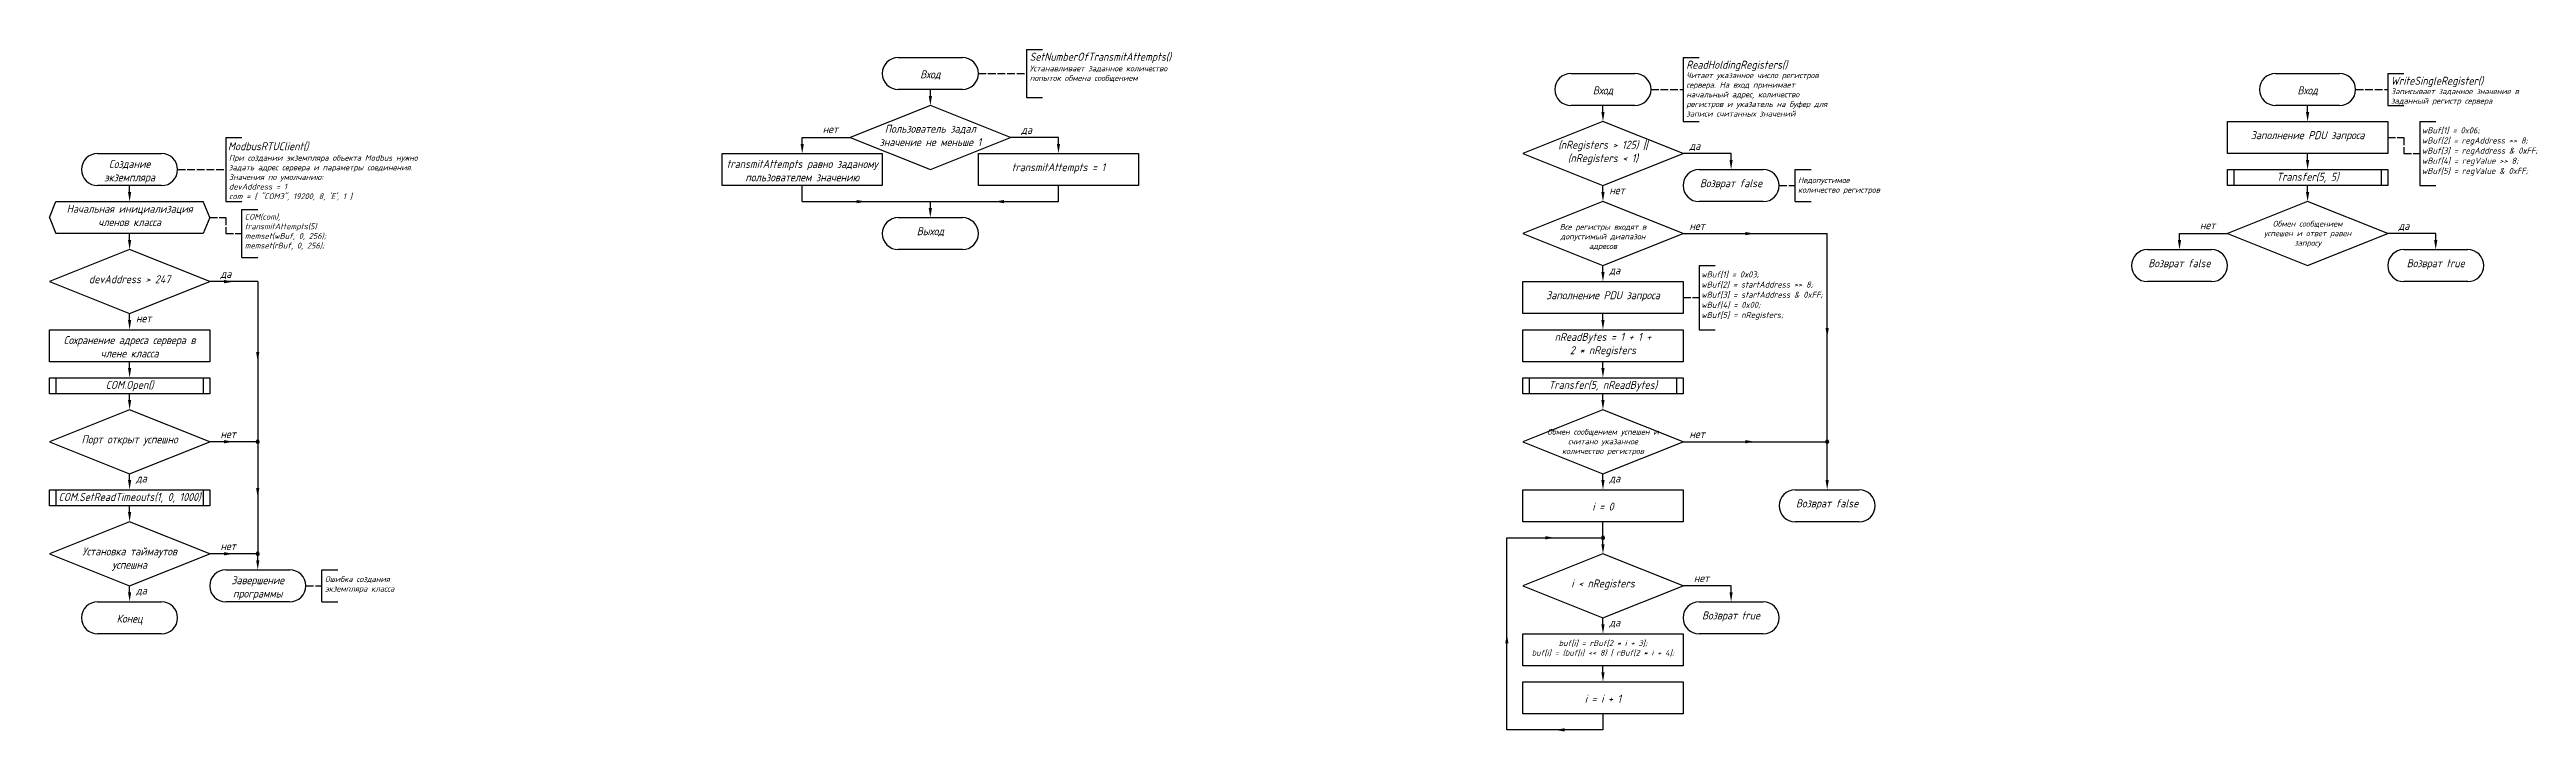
# Model space of a CAD drawing. Header units: millimetres. Extents: x -10 to 7940, y -346 to 297.
# Drawn here: x 3795 to 4568, y 60 to 272 of the extents above; entities that cross this region are included whole.
import ezdxf

# ---------------------------------------------------------------- set-up
doc = ezdxf.new("R2010")
doc.units = ezdxf.units.MM
doc.linetypes.add('ACAD_ISO02W100', pattern=[15, 12, -3])
doc.layers.add('С_обычная', color=7, linetype='Continuous', lineweight=30)
doc.layers.add('С_Штриховые', color=7, linetype='ACAD_ISO02W100', lineweight=30)
doc.styles.add('Гост', font='isocpeur.ttf', dxfattribs={"width": 0.9, "oblique": 15})

msp = doc.modelspace()

# ---------------------------------------------------------------- texts
at = {"layer": 'С_обычная', "style": 'Гост'}
for s, width, heights, insert, char_height, attachment_point in [('SetNumberOfTransmitAttempts()', 32, [0], (4101, 271.5), 2.5, 1), ('Вход', 21.8632, [7.93], (4070, 266), 2.5, 2), ('ReadHoldingRegisters()', 33.4069, [3.31], (4306, 269), 2.5, 1), ('WriteSingleRegister()', 33.4069, [3.31], (4526, 264), 2.5, 1), ('Вход', 21.8632, [7.93], (4280, 261), 2.5, 2), ('Вход', 21.8632, [7.93], (4500, 261), 2.5, 2), ('нет', 11, [0], (4036.39, 248.88), 2.5, 1), ('Пользователь задал значение не меньше 1', 35.8459, [10.08], (4070, 249), 2.5, 2), ('ModbusRTUClient()', 32, [0], (3850.68, 243.54), 2.5, 1), ('(nRegisters > 125) || (nRegisters < 1)', 36.9873, [8.92], (4280, 244), 2.5, 2), ('Заполнение PDU запроса', 88.9142, [10.23], (4500, 247), 2.5, 2), ('Создание экземпляра', 21.8632, [7.93], (3820, 238), 2.5, 2), ('transmitAttempts равно заданому пользователем значению', 56.7989, [8.48], (4030, 238), 2.5, 2), ('transmitAttempts = 1', 88.9142, [10.23], (4110, 237), 2.5, 2), ('Возврат false', 27.6622, [0], (4320, 232), 2.5, 2), ('Transfer(5, 5)', 59, [0], (4500, 234), 2.5, 2), ('нет', 8.1152, [3.77], (4282, 229.79), 2.5, 1), ('Начальная инициализация членов класса', 39.2707, [20.38], (3820, 224), 2.5, 2), ('Выход', 27.6622, [0], (4070, 217), 2.5, 2), ('Все регистры входят в допустимый диапазон адресов', 30.102, [17.96], (4280, 218), 1.8, 2), ('нет', 11, [0], (4466.39, 218.88), 2.5, 1), ('Обмен сообщением успешен и ответ равен запросу', 27.051, [17.96], (4500, 219), 1.8, 2), ('devAddress > 247', 36.9873, [8.92], (3820, 202), 2.5, 2), ('да', 8.1152, [3.77], (4282, 204.79), 2.5, 1), ('Возврат false', 27.6622, [0], (4460, 207), 2.5, 2), ('Возврат true', 27.6622, [0], (4540, 207), 2.5, 2), ('Заполнение PDU запроса', 88.9142, [10.23], (4280, 197), 2.5, 2), ('нет', 8.1152, [3.77], (3822, 189.79), 2.5, 1), ('Сохранение адреса сервера в члене класса', 46.2414, [7.77], (3820, 183), 2.5, 2), ('nReadBytes = 1 + 1 + 2 * nRegisters', 32.7006, [9.94], (4280, 184), 2.5, 2), ('COM.Open()', 59, [0], (3820, 169), 2.5, 2), ('Transfer(5, nReadBytes)', 59, [0], (4280, 169), 2.5, 2), ('Порт открыт успешно', 36.9873, [8.92], (3820, 152), 2.5, 2), ('Обмен сообщением успешен и считано указанное количество регистров', 30.102, [17.96], (4280, 154), 1.8, 2), ('COM.SetReadTimeouts(1, 0, 1000)', 59, [0], (3820, 134), 2.5, 2), ('да', 8.1152, [3.77], (3822, 139.79), 2.5, 1), ('да', 8.1152, [3.77], (4282, 139.79), 2.5, 1), ('Возврат false', 27.6622, [0], (4350, 132), 2.5, 2), ('i = 0', 32.7006, [9.94], (4280, 131), 2.5, 2), ('Установка таймаутов успешна', 36.9873, [8.92], (3820, 117), 2.5, 2), ('да', 8.1152, [3.77], (3822, 104.79), 2.5, 1), ('Завершение программы', 27.6622, [0], (3860, 108), 2.5, 2), ('i < nRegisters', 36.9873, [8.92], (4280, 107), 2.5, 2), ('Конец', 21.8632, [7.93], (3820, 96), 2.5, 2), ('да', 8.1152, [3.77], (4282, 94.79), 2.5, 1), ('Возврат true', 27.6622, [0], (4320, 97), 2.5, 2), ('buf[i] = rBuf[2 * i + 3];\\Pbuf[i] = (buf[i] << 8) | rBuf[2 * i + 4];', 64.2843, [9.94], (4280, 88), 1.8, 2), ('i = i + 1', 32.7006, [9.94], (4280, 71), 2.5, 2)]:
    msp.add_mtext_dynamic_manual_height_columns(s, width=width, gutter_width=17.5, heights=heights, dxfattribs=dict(at, insert=insert, char_height=char_height, attachment_point=attachment_point))
at = {"layer": 'С_обычная', "attachment_point": 1, "style": 'Гост'}
for s, insert, char_height, width in [('Устанавливает заданное количество попыток обмена сообщением', (4101.03, 267.5), 1.8, 36.9734), ('Читает указанное число регистров сервера. На вход принимает начальный адрес, количество регистров и указатель на буфер для записи считанных значений', (4306.03, 265.36), 1.8, 38.5404), ('Записывает заданное значение в заданный регистр сервера', (4526.03, 260.36), 1.8, 38.5404), ('wBuf[1] = 0x06;\\PwBuf[2] = regAddress >> 8;\\PwBuf[3] = regAddress & 0xFF;\\PwBuf[4] = regValue >> 8;\\PwBuf[5] = regValue & 0xFF;', (4535.68, 248.21), 1.9, 58.223), ('При создании экземпляра объекта Modbus нужно задать адрес сервера и параметры соединения.\\PЗначения по умолчанию:\\PdevAddress = 1\\Pcom = \\{ "COM3", 19200, 8, \'E\', 1 \\}', (3851, 239.57), 1.8, 55.4223), ('Недопустимое количество регистров', (4340.9, 232.59), 1.8, 24.3881), ('COM(com),\\PtransmitAttempts(5)\\Pmemset(wBuf, 0, 256);\\Pmemset(rBuf, 0, 256);', (3855.96, 221.17), 1.8, 33.3013), ('wBuf[1] = 0x03;\\PwBuf[2] = startAddress >> 8;\\PwBuf[3] = startAddress & 0xFF;\\PwBuf[4] = 0x00;\\PwBuf[5] = nRegisters;', (4310.68, 203.21), 1.9, 58.223), ('Ошибка создания экземпляра класса', (3881, 108), 1.8, 20.5026)]:
    msp.add_mtext(s, dxfattribs=dict(at, insert=insert, char_height=char_height, width=width))
at = {"layer": 'С_обычная', "char_height": 2.5, "attachment_point": 1, "rotation": 0.00001, "style": 'Гост'}
for s, insert in [('да', (4098.37, 248.65)), ('да', (4307, 243.65)), ('нет', (4307, 218.65)), ('да', (4528.37, 218.65)), ('да', (3848.37, 203.65)), ('нет', (3848.37, 153.65)), ('нет', (4307, 153.65)), ('нет', (3848.37, 118.65)), ('нет', (4308.37, 108.65))]:
    msp.add_mtext_dynamic_manual_height_columns(s, width=11, gutter_width=17.5, heights=[0], dxfattribs=dict(at, insert=insert))

# ---------------------------------------------------------------- blocks, each defined once
blk = doc.blocks.new('A$C232F50DB')
at = {"layer": 'С_обычная'}
for p, q in [((-2.95, -0.36), (17.05, -0.36)), ((17.05, -10.36), (-2.95, -10.36))]:
    blk.add_line(p, q, dxfattribs=at)
for centre, start, end in [((-2.95, -5.36), 90, 270), ((17.05, -5.36), 270, 90)]:
    blk.add_arc(centre, 5, start, end, dxfattribs=at)
blk = doc.blocks.new('A$C38F65341')
at = {"layer": 'С_обычная'}
h = blk.add_hatch(color=256, dxfattribs=at)
h.dxf.hatch_style = 1
h.paths.add_polyline_path([(0.5, 0, 1), (-0.5, 0, 1)])
blk.add_circle((0, 0), 0.5, dxfattribs=at)

# ---------------------------------------------------------------- linework, layer by layer
at = {"layer": 'С_обычная'}
for p, q in [((4100, 272.5), (4105, 272.5)), ((4100, 272.5), (4100, 257.5)), ((4060, 270), (4080, 270)), ((4270, 265), (4290, 265)), ((4305, 270), (4310, 270)), ((4305, 270), (4305, 250)), ((4490, 265), (4510, 265)), ((4525, 265), (4530, 265)), ((4525, 265), (4525, 255)), ((4080, 260), (4060, 260)), ((4070, 258), (4070, 260)), ((4100, 257.5), (4105, 257.5)), ((4070, 255), (4045, 245)), ((4095, 245), (4070, 255)), ((4280, 250), (4255, 240)), ((4290, 255), (4270, 255)), ((4280, 253), (4280, 255)), ((4305, 240), (4280, 250)), ((4305, 250), (4310, 250)), ((4475, 250), (4525, 250)), ((4475, 240), (4475, 250)), ((4510, 255), (4490, 255)), ((4500, 253), (4500, 255)), ((4525, 255), (4530, 255)), ((4525, 250), (4525, 240)), ((4535, 250), (4535, 230)), ((4535, 250), (4540, 250)), ((3810, 240), (3830, 240)), ((3850, 245), (3855, 245)), ((3850, 245), (3850, 225)), ((4005, 240), (4055, 240)), ((4005, 230), (4005, 240)), ((4030, 243), (4030, 245)), ((4030, 245), (4045, 245)), ((4045, 245), (4070, 235)), ((4055, 240), (4055, 230)), ((4070, 235), (4095, 245)), ((4085, 240), (4135, 240)), ((4085, 230), (4085, 240)), ((4110, 245), (4095, 245)), ((4110, 243), (4110, 245)), ((4135, 240), (4135, 230)), ((4255, 240), (4280, 230)), ((4280, 230), (4305, 240)), ((4320, 240), (4305, 240)), ((4320, 238), (4320, 240)), ((4525, 240), (4475, 240)), ((4500, 238), (4500, 240)), ((4340, 235), (4345, 235)), ((4340, 225), (4340, 235)), ((4475, 235), (4525, 235)), ((4475, 230), (4475, 235)), ((4477, 235), (4477, 230)), ((4523, 235), (4523, 230)), ((4525, 235), (4525, 230)), ((3795, 220), (3797, 225)), ((3797, 225), (3843, 225)), ((3830, 230), (3810, 230)), ((3820, 228), (3820, 230)), ((3845, 220), (3843, 225)), ((3850, 225), (3855, 225)), ((4055, 230), (4005, 230)), ((4030, 225), (4030, 230)), ((4030, 225), (4070, 225)), ((4070, 225), (4110, 225)), ((4070, 223), (4070, 225)), ((4135, 230), (4085, 230)), ((4110, 225), (4110, 230)), ((4280, 225), (4255, 215)), ((4280, 228), (4280, 230)), ((4305, 215), (4280, 225)), ((4340, 225), (4345, 225)), ((4525, 230), (4475, 230)), ((4500, 225), (4475, 215)), ((4500, 228), (4500, 230)), ((4525, 215), (4500, 225)), ((4535, 230), (4540, 230)), ((3795, 220), (3797, 215)), ((3845, 220), (3843, 215)), ((3855, 222.5), (3860, 222.5)), ((3855, 207.5), (3855, 222.5)), ((3820, 210), (3795, 200)), ((3843, 215), (3797, 215)), ((3820, 213), (3820, 215)), ((3845, 200), (3820, 210)), ((4255, 215), (4280, 205)), ((4280, 205), (4305, 215)), ((4305, 215), (4350, 215)), ((4350, 150), (4350, 215)), ((4460, 213), (4460, 215)), ((4460, 215), (4475, 215)), ((4475, 215), (4500, 205)), ((4500, 205), (4525, 215)), ((4540, 215), (4525, 215)), ((4540, 213), (4540, 215)), ((3855, 207.5), (3860, 207.5)), ((4280, 203), (4280, 205)), ((4310, 205), (4310, 185)), ((4310, 205), (4315, 205)), ((3795, 200), (3820, 190)), ((3820, 190), (3845, 200)), ((3860, 200), (3845, 200)), ((3860, 200), (3860, 150)), ((4255, 200), (4305, 200)), ((4255, 190), (4255, 200)), ((4305, 200), (4305, 190)), ((3820, 188), (3820, 190)), ((4305, 190), (4255, 190)), ((4280, 188), (4280, 190)), ((3795, 185), (3845, 185)), ((3795, 175), (3795, 185)), ((3845, 185), (3845, 175)), ((4255, 185), (4305, 185)), ((4255, 175), (4255, 185)), ((4305, 185), (4305, 175)), ((4310, 185), (4315, 185)), ((3845, 175), (3795, 175)), ((3820, 173), (3820, 175)), ((4305, 175), (4255, 175)), ((4280, 173), (4280, 175)), ((3795, 170), (3845, 170)), ((3795, 165), (3795, 170)), ((3845, 165), (3795, 165)), ((3797, 170), (3797, 165)), ((3820, 163), (3820, 165)), ((3843, 170), (3843, 165)), ((3845, 170), (3845, 165)), ((4255, 170), (4305, 170)), ((4255, 165), (4255, 170)), ((4305, 165), (4255, 165)), ((4257, 170), (4257, 165)), ((4280, 163), (4280, 165)), ((4303, 170), (4303, 165)), ((4305, 170), (4305, 165)), ((3820, 160), (3795, 150)), ((3845, 150), (3820, 160)), ((4280, 160), (4255, 150)), ((4305, 150), (4280, 160)), ((3795, 150), (3820, 140)), ((3820, 140), (3845, 150)), ((3860, 150), (3845, 150)), ((3860, 150), (3860, 115)), ((4255, 150), (4280, 140)), ((4280, 140), (4305, 150)), ((4305, 150), (4350, 150)), ((4350, 138), (4350, 150)), ((3820, 138), (3820, 140)), ((4280, 138), (4280, 140)), ((3795, 135), (3845, 135)), ((3795, 130), (3795, 135)), ((3797, 135), (3797, 130)), ((3843, 135), (3843, 130)), ((3845, 135), (3845, 130)), ((4255, 135), (4305, 135)), ((4255, 125), (4255, 135)), ((4305, 135), (4305, 125)), ((3845, 130), (3795, 130)), ((3820, 125), (3795, 115)), ((3820, 128), (3820, 130)), ((3845, 115), (3820, 125)), ((4305, 125), (4255, 125)), ((4280, 118), (4280, 125)), ((4250, 60), (4250, 120)), ((4250, 120), (4280, 120)), ((3795, 115), (3820, 105)), ((3820, 105), (3845, 115)), ((3860, 115), (3845, 115)), ((3860, 113), (3860, 115)), ((3880, 110), (3885, 110)), ((3880, 100), (3880, 110)), ((4280, 115), (4255, 105)), ((4305, 105), (4280, 115)), ((3820, 103), (3820, 105)), ((4255, 105), (4280, 95)), ((4280, 95), (4305, 105)), ((4320, 105), (4305, 105)), ((4320, 103), (4320, 105)), ((3810, 100), (3830, 100)), ((3880, 100), (3885, 100)), ((4280, 93), (4280, 95)), ((3830, 90), (3810, 90)), ((4255, 90), (4305, 90)), ((4255, 80), (4255, 90)), ((4305, 90), (4305, 80)), ((4305, 80), (4255, 80)), ((4280, 78), (4280, 80)), ((4255, 75), (4305, 75)), ((4255, 65), (4255, 75)), ((4305, 75), (4305, 65)), ((4305, 65), (4255, 65)), ((4280, 65), (4280, 60)), ((4280, 60), (4250, 60))]:
    msp.add_line(p, q, dxfattribs=at)
for centre, start, end in [((4060, 265), 90, 270), ((4080, 265), 270, 90), ((4270, 260), 90, 270), ((4290, 260), 270, 90), ((4490, 260), 90, 270), ((4510, 260), 270, 90), ((3810, 235), 90, 270), ((3830, 235), 270, 90), ((3810, 95), 90, 270), ((3830, 95), 270, 90)]:
    msp.add_arc(centre, 5, start, end, dxfattribs=at)
for points in [[(4070.5, 258), (4069.5, 258), (4070, 255)], [(4280.5, 253), (4279.5, 253), (4280, 250)], [(4500.5, 253), (4499.5, 253), (4500, 250)], [(4030.5, 243), (4029.5, 243), (4030, 240)], [(4109.5, 243), (4110.5, 243), (4110, 240)], [(4319.5, 238), (4320.5, 238), (4320, 235)], [(4500.5, 238), (4499.5, 238), (4500, 235)], [(3820.5, 228), (3819.5, 228), (3820, 225)], [(4047, 225.5), (4047, 224.5), (4050, 225)], [(4093, 225.5), (4093, 224.5), (4090, 225)], [(4280.5, 228), (4279.5, 228), (4280, 225)], [(4500.5, 228), (4499.5, 228), (4500, 225)], [(4069.5, 223), (4070.5, 223), (4070, 220)], [(3820.5, 213), (3819.5, 213), (3820, 210)], [(4324.5, 214.5), (4324.5, 215.5), (4327.5, 215)], [(4460.5, 213), (4459.5, 213), (4460, 210)], [(4539.5, 213), (4540.5, 213), (4540, 210)], [(4280.5, 203), (4279.5, 203), (4280, 200)], [(3849.5, 199.5), (3849.5, 200.5), (3852.5, 200)], [(3820.5, 188), (3819.5, 188), (3820, 185)], [(4280.5, 188), (4279.5, 188), (4280, 185)], [(3860.5, 178), (3859.5, 178), (3860, 175)], [(4350.5, 185.5), (4349.5, 185.5), (4350, 182.5)], [(3820.5, 173), (3819.5, 173), (3820, 170)], [(4280.5, 173), (4279.5, 173), (4280, 170)], [(3820.5, 163), (3819.5, 163), (3820, 160)], [(4280.5, 163), (4279.5, 163), (4280, 160)], [(3849.5, 149.5), (3849.5, 150.5), (3852.5, 150)], [(4324.5, 149.5), (4324.5, 150.5), (4327.5, 150)], [(3820.5, 138), (3819.5, 138), (3820, 135)], [(3860.5, 135.5), (3859.5, 135.5), (3860, 132.5)], [(4280.5, 138), (4279.5, 138), (4280, 135)], [(4350.5, 138), (4349.5, 138), (4350, 135)], [(3820.5, 128), (3819.5, 128), (3820, 125)], [(4262, 119.5), (4262, 120.5), (4265, 120)], [(4280.5, 118), (4279.5, 118), (4280, 115)], [(3849.5, 114.5), (3849.5, 115.5), (3852.5, 115)], [(3859.5, 113), (3860.5, 113), (3860, 110)], [(3820.5, 103), (3819.5, 103), (3820, 100)], [(4319.5, 103), (4320.5, 103), (4320, 100)], [(4280.5, 93), (4279.5, 93), (4280, 90)], [(4249.5, 87), (4250.5, 87), (4250, 90)], [(4280.5, 78), (4279.5, 78), (4280, 75)], [(4268, 59.5), (4268, 60.5), (4265, 60)]]:
    msp.add_solid(points, dxfattribs=at)
at = {"layer": 'С_Штриховые', "ltscale": 0.2}
for p, q in [((4085, 265), (4100, 265)), ((4295, 260), (4305, 260)), ((4515, 260), (4525, 260)), ((4525, 245), (4530, 245)), ((4530, 245), (4530, 240)), ((4530, 240), (4535, 240)), ((3835, 235), (3850, 235)), ((4335, 230), (4340, 230)), ((3845, 220), (3850, 220)), ((3850, 220), (3850, 215)), ((3850, 215), (3855, 215)), ((4305, 195), (4310, 195)), ((3875, 105), (3880, 105))]:
    msp.add_line(p, q, dxfattribs=at)

# ---------------------------------------------------------------- block references
at = {"layer": 'С_обычная'}
for p in [(4312.95, 235.36), (4062.95, 220.36), (4452.95, 210.36), (4532.95, 210.36), (4342.95, 135.36), (3852.95, 110.36), (4312.95, 100.36)]:
    msp.add_blockref('A$C232F50DB', p, dxfattribs=at)
at = {"layer": 'С_обычная', "xscale": -1, "rotation": 1.143636425560146e-05}
for p in [(3860, 150), (4350, 150), (4280, 120), (3860, 115)]:
    msp.add_blockref('A$C38F65341', p, dxfattribs=at)

msp.set_redraw_order([(e.dxf.handle, doc.entitydb.next_handle()) for e in msp.query("TEXT MTEXT ATTDEF DIMENSION ARC_DIMENSION")])  # texts and dimensions are drawn at this point

doc.saveas('drawing.dxf')
